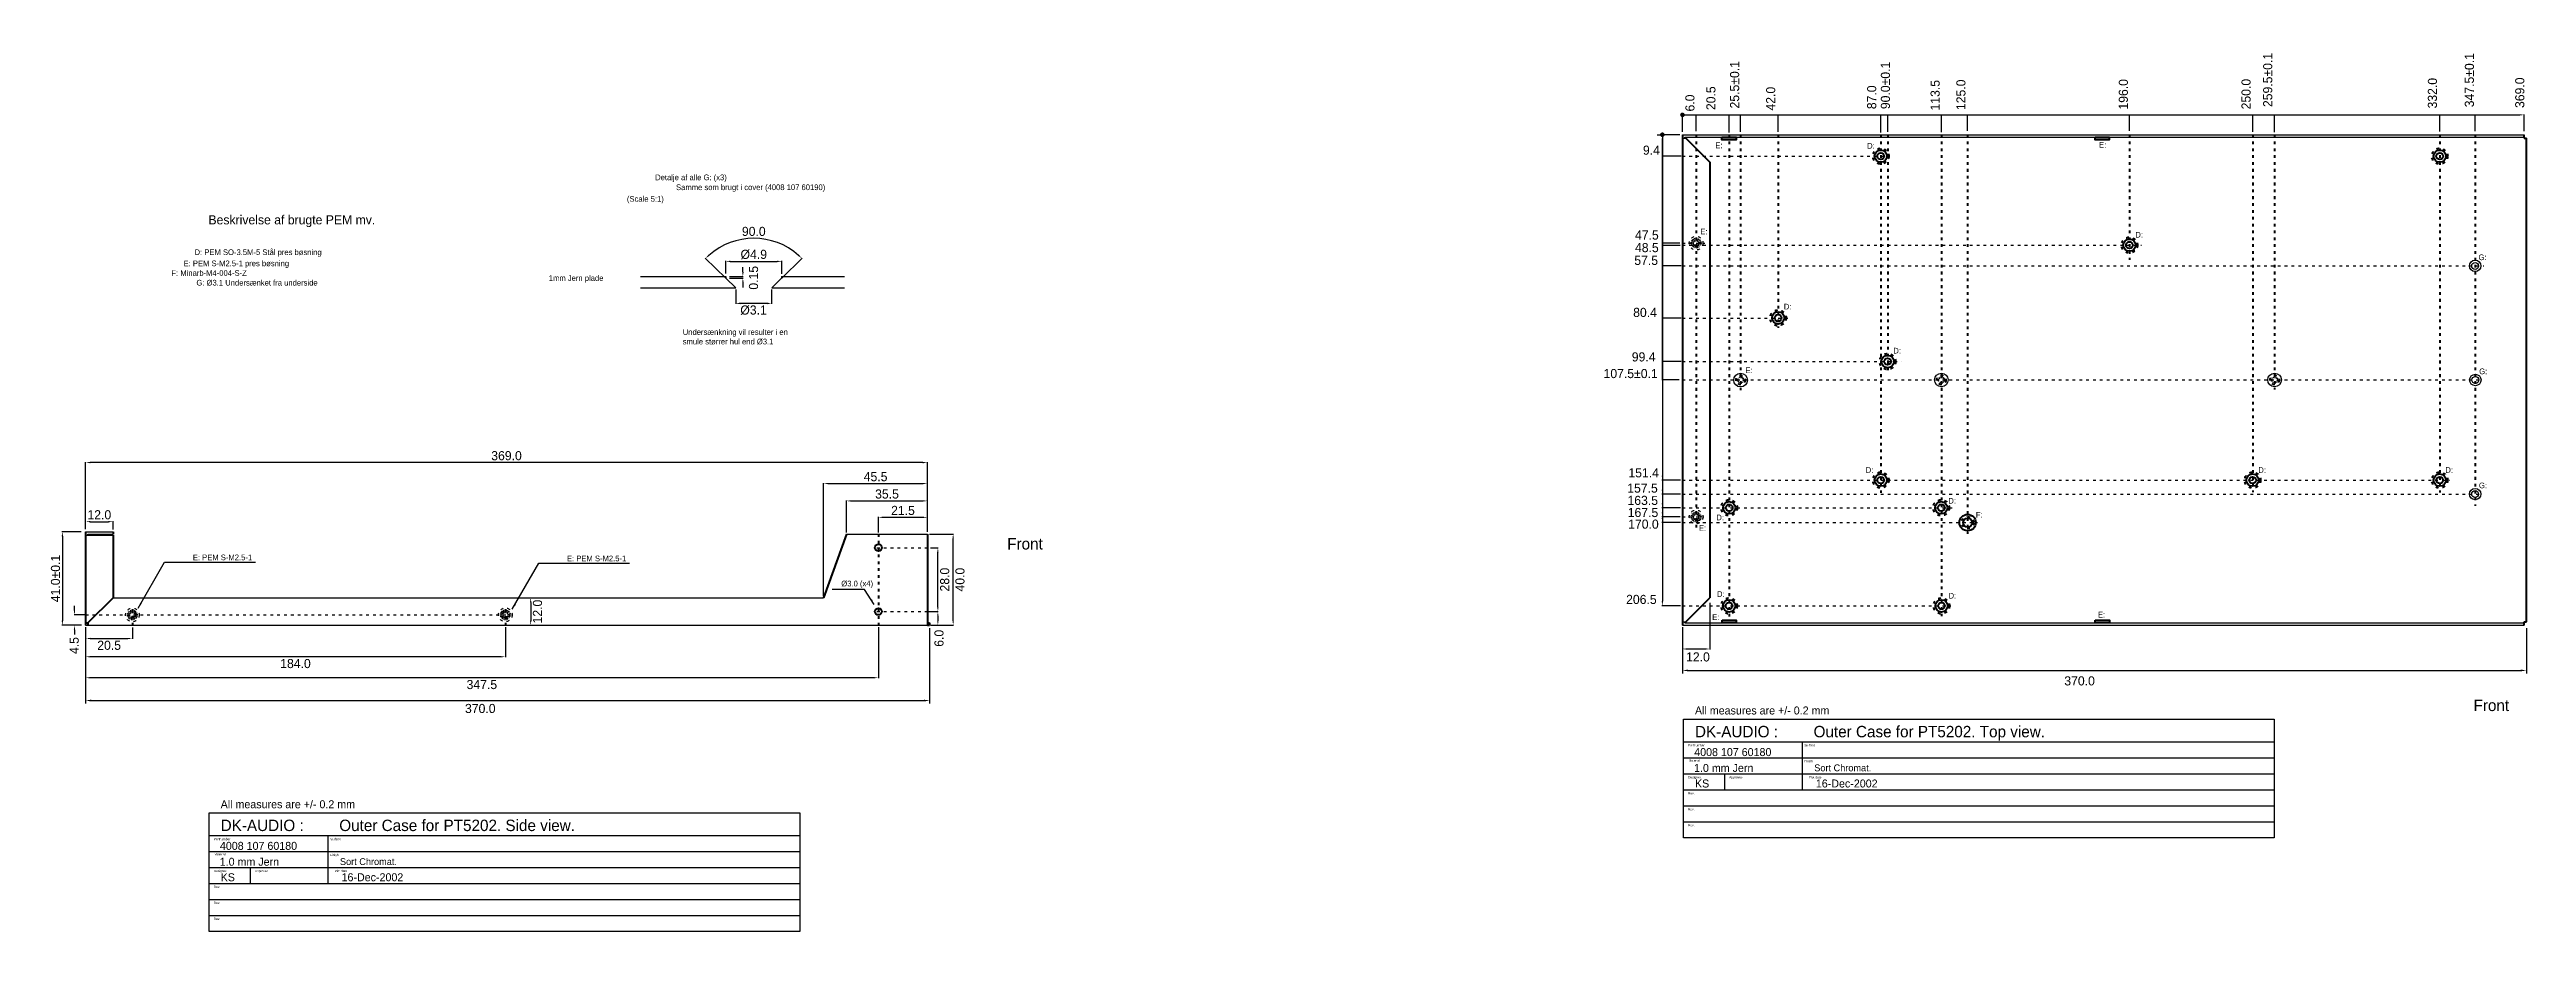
# Model space of a CAD drawing. Header units: millimetres. Extents: x 52 to 1784, y 364 to 751.
# Drawn here: x 52 to 1138, y 364 to 751 of the extents above; entities that cross this region are included whole.
import ezdxf

# ---------------------------------------------------------------- set-up
doc = ezdxf.new("R2010")
doc.units = ezdxf.units.MM
doc.linetypes.add('ACAD_ISO03W100', pattern=[30, 12, -18])
doc.linetypes.add('HIDDEN', pattern=[0.375, 0.25, -0.125])
for name, color, linetype in [('Forplade', 4, 'Continuous'), ('Kabinet dim', 2, 'Continuous'), ('kabinet_dim', 7, 'Continuous'), ('kabinet_head', 2, 'Continuous'), ('PEM ring', 4, 'HIDDEN')]:
    doc.layers.add(name, color=color, linetype=linetype)
doc.layers.add('kabinet', color=4, linetype='Continuous', lineweight=40)
doc.dimstyles.new('DK-audio', dxfattribs={"dimtxt": 4, "dimasz": 2, "dimexe": 0.18, "dimexo": 0.0625, "dimgap": 1, "dimtad": 2, "dimdec": 1, "dimzin": 0, "dimdsep": 46, "dimtxsty": 'Standard', "dimcen": 5, "dimadec": 1, "dimazin": 0, "dimtfac": 1, "dimtdec": 1, "dimtofl": 0, "dimtmove": 2, "dimatfit": 3, "dimfxl": 0, "dimtolj": 1, "dimtzin": 0, "dimarcsym": 0})
doc.dimstyles.new('ISO-25', dxfattribs={"dimtxt": 2.5, "dimasz": 2.5, "dimexe": 1.25, "dimexo": 0.625, "dimtad": 1, "dimtxsty": 'Standard', "dimcen": 2.5, "dimadec": 0, "dimazin": 0, "dimtfac": 1, "dimtmove": 0, "dimatfit": 3, "dimfxl": 0, "dimarcsym": 0})
doc.dimstyles.new('KDS', dxfattribs={"dimtxt": 4, "dimasz": 2, "dimexe": 0.18, "dimexo": 0.0625, "dimgap": 1, "dimtad": 2, "dimjust": 2, "dimdec": 1, "dimzin": 0, "dimdsep": 46, "dimtxsty": 'Standard', "dimblk1": 'NONE', "dimsah": 1, "dimcen": 5, "dimadec": 1, "dimazin": 0, "dimtfac": 1, "dimtdec": 1, "dimtofl": 0, "dimtmove": 2, "dimatfit": 3, "dimfxl": 0, "dimtolj": 1, "dimtzin": 0, "dimarcsym": 0})

msp = doc.modelspace()

# ---------------------------------------------------------------- texts
at = {"layer": 'Kabinet dim', "ltscale": 0.1, "insert": (194.56667, 672.7), "char_height": 4, "attachment_point": 9}
msp.add_mtext('Beskrivelse af brugte PEM mv.', dxfattribs=at)
at = {"layer": 'Kabinet dim', "char_height": 2.5, "attachment_point": 9}
for s, insert in [('D: PEM SO-3.5M-5 Stål pres bøsning', (171.08333, 659.7)), ('F: Minarb-M4-004-S-Z', (138.25, 651.3)), ('E: PEM S-M2.5-1 pres bøsning', (156.78333, 654.8)), ('G: Ø3.1 Undersænket fra underside', (169.3, 647))]:
    msp.add_mtext(s, dxfattribs=dict(at, insert=insert))
at = {"layer": 'kabinet_dim'}
for p in [(471.6, 531.4), (1114.4, 460.6)]:
    msp.add_text('Front', height=5, dxfattribs=at).set_placement(p)
at = {"layer": 'kabinet_dim', "char_height": 2.5}
for s, insert, attachment_point in [('E:', (785.2, 707.3), 9), ('D:', (851.9, 707.1), 9), ('E:', (953.4, 707.5), 9), ('Detalje af alle G: (x3)', (348.66667, 692.5), 9), ('(Scale 5:1)', (321.05, 683.06667), 9), ('Samme som brugt i cover (4008 107 60190)', (391.83333, 688.16667), 9), ('E:', (778.6, 669.5), 9), ('D:', (969.5, 668.1), 9), ('1mm Jern plade', (294.58333, 648.36667), 9), ('G:', (1120.1, 658.2), 9), ('D:', (815.4, 636.6), 9), ('Undersænkning vil resulter i en \\Psmule størrer hul end Ø3.1', (329.35, 627.96667), 1), ('D:', (863.4, 617.3), 9), ('E:', (798.4, 608.7), 9), ('G:', (1120.4, 608.2), 9), ('D:', (851.3, 565), 9), ('D:', (1023.4, 565), 9), ('D:', (1105.4, 565), 9), ('D:', (887.5, 551.5), 9), ('G:', (1120.3, 558.2), 9), ('D:', (785.8, 544.2), 9), ('F:', (899.2, 545.4), 9), ('E:', (778, 539.6), 9), ('E: PEM S-M2.5-1', (140.6, 526.6605), 9), ('E: PEM S-M2.5-1', (304.6, 526.2), 9), ('Ø3.0 (x4)', (412.8, 516.1), 6), ('D:', (786.1, 510.6), 9), ('D:', (887.6, 509.9), 9), ('E:', (783.8, 500.5), 9), ('E:', (952.9, 501.6), 9)]:
    msp.add_mtext(s, dxfattribs=dict(at, insert=insert, attachment_point=attachment_point))
at = {"layer": 'kabinet_head', "color": 2}
for s, p in [('All measures are +/- 0.2 mm', (773.09168, 459.1)), ('4008 107 60180', (772.76203, 440.86441)), ('1.0 mm Jern', (772.69168, 433.9)), ('KS', (773.09168, 427.1)), ('16-Dec-2002', (826.09168, 427.1)), ('All measures are +/- 0.2 mm', (126.79168, 418)), ('4008 107 60180', (126.46203, 399.76441)), ('1.0 mm Jern', (126.39168, 392.8)), ('KS', (126.79168, 386)), ('16-Dec-2002', (179.79168, 386))]:
    msp.add_text(s, height=3.5, dxfattribs=at).set_placement(p)
at = {"layer": 'kabinet_head', "color": 7}
for s, p in [('Partnumber', (770.09168, 445.1)), ('Surface', (821.09168, 445.1)), ('Material', (770.29168, 438.4)), ('Finish', (821.09168, 438.1)), ('Designer.', (770.09168, 431.1)), ('Rev.', (770.09168, 424.1)), ('Approved', (788.09168, 431.1)), ('Plot date', (823.09168, 431.1)), ('Rev.', (770.09168, 417.1)), ('Partnumber', (123.79168, 404)), ('Surface', (174.79168, 404)), ('Rev.', (770.09168, 410.1)), ('Designer.', (123.79168, 390)), ('Material', (123.99168, 397.3)), ('Approved', (141.79168, 390)), ('Finish', (174.79168, 397)), ('Plot date', (176.79168, 390)), ('Rev.', (123.79168, 383)), ('Rev.', (123.79168, 376)), ('Rev.', (123.79168, 369))]:
    msp.add_text(s, height=1, dxfattribs=at).set_placement(p)
at = {"layer": 'kabinet_head'}
for s, height, p in [('DK-AUDIO :', 5, (773.09168, 449.1)), ('Outer Case for PT5202. Top view.', 5, (825.09168, 449.1)), ('Sort Chromat.', 3, (825.39168, 434.2)), ('DK-AUDIO :', 5, (126.79168, 408)), ('Outer Case for PT5202. Side view.', 5, (178.79168, 408)), ('Sort Chromat.', 3, (179.09168, 393.1))]:
    msp.add_text(s, height=height, dxfattribs=at).set_placement(p)

# ---------------------------------------------------------------- blocks, each defined once
blk = doc.blocks.new('*D68')
at = {"layer": 'DEFPOINTS', "color": 0, "ltscale": 0.1}
for p in [(67.6, 498), (437.6, 497.5), (437.6, 465.2)]:
    blk.add_point(p, dxfattribs=at)
at = {"layer": 'kabinet_dim', "color": 0, "lineweight": -2, "ltscale": 0.1}
for p, q in [((67.6, 497.4), (67.6, 463.9)), ((437.6, 496.9), (437.6, 463.9)), ((70.1, 465.2), (435.1, 465.2))]:
    blk.add_line(p, q, dxfattribs=at)
at = {"layer": 'kabinet_dim', "color": 0, "ltscale": 0.1}
for points in [[(70.1, 465.6), (70.1, 464.8), (67.6, 465.2)], [(435.1, 465.6), (435.1, 464.8), (437.6, 465.2)]]:
    blk.add_solid(points, dxfattribs=at)
at = {"layer": 'kabinet_dim', "color": 0, "ltscale": 0.1, "insert": (240.6, 461.7), "char_height": 4, "attachment_point": 5}
blk.add_mtext('370.0', dxfattribs=at)
blk = doc.blocks.new('*D69')
at = {"layer": 'DEFPOINTS', "color": 0, "linetype": 'Continuous', "ltscale": 0.1}
for p in [(65.8, 539.2), (57.4, 498.2), (65.9, 498.2)]:
    blk.add_point(p, dxfattribs=at)
at = {"layer": 'kabinet_dim', "color": 0, "linetype": 'Continuous', "lineweight": -2, "ltscale": 0.1}
for p, q in [((65.7, 539.2), (57.2, 539.2)), ((57.4, 537.2), (57.4, 500.2)), ((65.8, 498.2), (57.2, 498.2))]:
    blk.add_line(p, q, dxfattribs=at)
at = {"layer": 'kabinet_dim', "color": 0, "linetype": 'Continuous', "ltscale": 0.1}
for points in [[(57.1, 537.2), (57.7, 537.2), (57.4, 539.2)], [(57.1, 500.2), (57.7, 500.2), (57.4, 498.2)]]:
    blk.add_solid(points, dxfattribs=at)
at = {"layer": 'kabinet_dim', "color": 0, "linetype": 'Continuous', "ltscale": 0.1, "insert": (54.4, 518.7), "char_height": 4, "attachment_point": 5, "rotation": 90}
blk.add_mtext('\\A1;41.0±0.1', dxfattribs=at)
blk = doc.blocks.new('*D71')
at = {"layer": 'DEFPOINTS', "color": 0, "linetype": 'Continuous', "ltscale": 0.1}
for p in [(67.6, 496), (88.1, 497.3), (88.1, 492.4)]:
    blk.add_point(p, dxfattribs=at)
at = {"layer": 'kabinet_dim', "color": 0, "linetype": 'Continuous', "lineweight": -2, "ltscale": 0.1}
for p, q in [((67.6, 495.9), (67.6, 492.2)), ((69.6, 492.4), (86.1, 492.4)), ((88.1, 497.2), (88.1, 492.2))]:
    blk.add_line(p, q, dxfattribs=at)
at = {"layer": 'kabinet_dim', "color": 0, "linetype": 'Continuous', "ltscale": 0.1}
for points in [[(69.6, 492.7), (69.6, 492.1), (67.6, 492.4)], [(86.1, 492.7), (86.1, 492.1), (88.1, 492.4)]]:
    blk.add_solid(points, dxfattribs=at)
at = {"layer": 'kabinet_dim', "color": 0, "linetype": 'Continuous', "ltscale": 0.1, "insert": (77.9, 489.4), "char_height": 4, "attachment_point": 5}
blk.add_mtext('\\A1;20.5', dxfattribs=at)
blk = doc.blocks.new('*D75')
at = {"layer": 'DEFPOINTS', "color": 0, "linetype": 'Continuous', "ltscale": 0.1}
for p in [(67.6, 493.7), (251.6, 497.5), (67.6, 484.4)]:
    blk.add_point(p, dxfattribs=at)
at = {"layer": 'kabinet_dim', "color": 0, "linetype": 'Continuous', "lineweight": -2, "ltscale": 0.1}
for p, q in [((67.6, 493.6), (67.6, 484.2)), ((251.6, 497.4), (251.6, 484.2)), ((249.6, 484.4), (69.6, 484.4))]:
    blk.add_line(p, q, dxfattribs=at)
at = {"layer": 'kabinet_dim', "color": 0, "linetype": 'Continuous', "ltscale": 0.1}
for points in [[(69.6, 484.7), (69.6, 484.1), (67.6, 484.4)], [(249.6, 484.7), (249.6, 484.1), (251.6, 484.4)]]:
    blk.add_solid(points, dxfattribs=at)
at = {"layer": 'kabinet_dim', "color": 0, "linetype": 'Continuous', "ltscale": 0.1, "insert": (159.6, 481.4), "char_height": 4, "attachment_point": 5}
blk.add_mtext('\\A1;184.0', dxfattribs=at)
blk = doc.blocks.new('*D76')
at = {"layer": 'DEFPOINTS', "color": 0, "linetype": 'Continuous', "ltscale": 0.1}
for p in [(437.1, 504.2), (437.9, 498.2), (441.2, 498.2)]:
    blk.add_point(p, dxfattribs=at)
at = {"layer": 'kabinet_dim', "color": 0, "linetype": 'Continuous', "lineweight": -2, "ltscale": 0.1}
for p, q in [((437.2, 504.2), (441.4, 504.2)), ((441.2, 502.2), (441.2, 500.2)), ((438, 498.2), (441.4, 498.2))]:
    blk.add_line(p, q, dxfattribs=at)
at = {"layer": 'kabinet_dim', "color": 0, "linetype": 'Continuous', "ltscale": 0.1}
for points in [[(440.9, 502.2), (441.5, 502.2), (441.2, 504.2)], [(440.9, 500.2), (441.5, 500.2), (441.2, 498.2)]]:
    blk.add_solid(points, dxfattribs=at)
at = {"layer": 'kabinet_dim', "color": 0, "linetype": 'Continuous', "ltscale": 0.1, "insert": (441.7, 492.5), "char_height": 4, "attachment_point": 5, "rotation": 90}
blk.add_mtext('\\A1;6.0', dxfattribs=at)
blk = doc.blocks.new('*D77')
at = {"layer": 'DEFPOINTS', "color": 0, "linetype": 'Continuous', "ltscale": 0.1}
for p in [(67.6, 496.2), (415.1, 497.5), (67.6, 475.2)]:
    blk.add_point(p, dxfattribs=at)
at = {"layer": 'kabinet_dim', "color": 0, "linetype": 'Continuous', "lineweight": -2, "ltscale": 0.1}
for p, q in [((67.6, 496.1), (67.6, 475)), ((415.1, 497.4), (415.1, 475)), ((413.1, 475.2), (69.6, 475.2))]:
    blk.add_line(p, q, dxfattribs=at)
at = {"layer": 'kabinet_dim', "color": 0, "linetype": 'Continuous', "ltscale": 0.1}
for points in [[(69.6, 475.5), (69.6, 474.9), (67.6, 475.2)], [(413.1, 475.5), (413.1, 474.9), (415.1, 475.2)]]:
    blk.add_solid(points, dxfattribs=at)
at = {"layer": 'kabinet_dim', "color": 0, "linetype": 'Continuous', "ltscale": 0.1, "insert": (241.3, 472.2), "char_height": 4, "attachment_point": 5}
blk.add_mtext('\\A1;347.5', dxfattribs=at)
blk = doc.blocks.new('*D78')
at = {"layer": 'DEFPOINTS', "color": 0, "linetype": 'Continuous', "ltscale": 0.1}
for p in [(62.7, 502.7), (67.4, 502.7), (65.6, 498.2)]:
    blk.add_point(p, dxfattribs=at)
at = {"layer": 'kabinet_dim', "color": 0, "linetype": 'Continuous', "lineweight": -2, "ltscale": 0.1}
for p, q in [((67.3, 502.7), (62.5, 502.7)), ((62.7, 504.7), (62.7, 506.7)), ((65.5, 498.2), (62.5, 498.2)), ((62.7, 496.2), (62.7, 494.2))]:
    blk.add_line(p, q, dxfattribs=at)
at = {"layer": 'kabinet_dim', "color": 0, "linetype": 'Continuous', "ltscale": 0.1}
for points in [[(62.4, 504.7), (63, 504.7), (62.7, 502.7)], [(62.4, 496.2), (63, 496.2), (62.7, 498.2)]]:
    blk.add_solid(points, dxfattribs=at)
at = {"layer": 'kabinet_dim', "color": 0, "linetype": 'Continuous', "ltscale": 0.1, "insert": (62.6, 489.3), "char_height": 4, "attachment_point": 5, "rotation": 90}
blk.add_mtext('\\A1;4.5', dxfattribs=at)
blk = doc.blocks.new('*D79')
at = {"layer": 'DEFPOINTS', "color": 0, "linetype": 'Continuous', "ltscale": 0.1}
for p in [(437.4, 538.2), (447.9, 538.2), (439.7, 498.2)]:
    blk.add_point(p, dxfattribs=at)
at = {"layer": 'kabinet_dim', "color": 0, "linetype": 'Continuous', "lineweight": -2, "ltscale": 0.1}
for p, q in [((437.5, 538.2), (448.1, 538.2)), ((447.9, 500.2), (447.9, 536.2)), ((439.8, 498.2), (448.1, 498.2))]:
    blk.add_line(p, q, dxfattribs=at)
at = {"layer": 'kabinet_dim', "color": 0, "linetype": 'Continuous', "ltscale": 0.1}
for points in [[(447.6, 536.2), (448.2, 536.2), (447.9, 538.2)], [(447.6, 500.2), (448.2, 500.2), (447.9, 498.2)]]:
    blk.add_solid(points, dxfattribs=at)
at = {"layer": 'kabinet_dim', "color": 0, "linetype": 'Continuous', "ltscale": 0.1, "insert": (450.9, 518.2), "char_height": 4, "attachment_point": 5, "rotation": 90}
blk.add_mtext('\\A1;40.0', dxfattribs=at)
blk = doc.blocks.new('*D80')
at = {"layer": 'DEFPOINTS', "color": 0, "linetype": 'Continuous', "ltscale": 0.1}
for p in [(415.1, 545.5), (415.1, 538.8), (436.6, 539)]:
    blk.add_point(p, dxfattribs=at)
at = {"layer": 'kabinet_dim', "color": 0, "linetype": 'Continuous', "lineweight": -2, "ltscale": 0.1}
for p, q in [((415.1, 538.9), (415.1, 545.7)), ((434.6, 545.5), (417.1, 545.5)), ((436.6, 539.1), (436.6, 545.7))]:
    blk.add_line(p, q, dxfattribs=at)
at = {"layer": 'kabinet_dim', "color": 0, "linetype": 'Continuous', "ltscale": 0.1}
for points in [[(417.1, 545.8), (417.1, 545.2), (415.1, 545.5)], [(434.6, 545.8), (434.6, 545.2), (436.6, 545.5)]]:
    blk.add_solid(points, dxfattribs=at)
at = {"layer": 'kabinet_dim', "color": 0, "linetype": 'Continuous', "ltscale": 0.1, "insert": (425.9, 548.5), "char_height": 4, "attachment_point": 5}
blk.add_mtext('\\A1;21.5', dxfattribs=at)
blk = doc.blocks.new('*D81')
at = {"layer": 'DEFPOINTS', "color": 0, "linetype": 'Continuous', "ltscale": 0.1}
for p in [(436.6, 552.7), (401.1, 538.8), (436.6, 541.7)]:
    blk.add_point(p, dxfattribs=at)
at = {"layer": 'kabinet_dim', "color": 0, "linetype": 'Continuous', "lineweight": -2, "ltscale": 0.1}
for p, q in [((401.1, 538.9), (401.1, 552.9)), ((403.1, 552.7), (434.6, 552.7)), ((436.6, 541.8), (436.6, 552.9))]:
    blk.add_line(p, q, dxfattribs=at)
at = {"layer": 'kabinet_dim', "color": 0, "linetype": 'Continuous', "ltscale": 0.1}
for points in [[(403.1, 553), (403.1, 552.4), (401.1, 552.7)], [(434.6, 553), (434.6, 552.4), (436.6, 552.7)]]:
    blk.add_solid(points, dxfattribs=at)
at = {"layer": 'kabinet_dim', "color": 0, "linetype": 'Continuous', "ltscale": 0.1, "insert": (418.9, 555.7), "char_height": 4, "attachment_point": 5}
blk.add_mtext('\\A1;35.5', dxfattribs=at)
blk = doc.blocks.new('*D82')
at = {"layer": 'DEFPOINTS', "color": 0, "linetype": 'Continuous', "ltscale": 0.1}
for p in [(436.6, 560.3), (436.6, 541.2), (391.1, 510.9)]:
    blk.add_point(p, dxfattribs=at)
at = {"layer": 'kabinet_dim', "color": 0, "linetype": 'Continuous', "lineweight": -2, "ltscale": 0.1}
for p, q in [((391.1, 511), (391.1, 560.5)), ((393.1, 560.3), (434.6, 560.3)), ((436.6, 541.3), (436.6, 560.5))]:
    blk.add_line(p, q, dxfattribs=at)
at = {"layer": 'kabinet_dim', "color": 0, "linetype": 'Continuous', "ltscale": 0.1}
for points in [[(393.1, 560.6), (393.1, 560), (391.1, 560.3)], [(434.6, 560.6), (434.6, 560), (436.6, 560.3)]]:
    blk.add_solid(points, dxfattribs=at)
at = {"layer": 'kabinet_dim', "color": 0, "linetype": 'Continuous', "ltscale": 0.1, "insert": (413.9, 563.3), "char_height": 4, "attachment_point": 5}
blk.add_mtext('\\A1;45.5', dxfattribs=at)
blk = doc.blocks.new('*D85')
at = {"layer": 'DEFPOINTS', "color": 0, "linetype": 'Continuous', "ltscale": 0.1}
for p in [(437.8, 532.2), (441.2, 532.2), (438, 504.2)]:
    blk.add_point(p, dxfattribs=at)
at = {"layer": 'kabinet_dim', "color": 0, "linetype": 'Continuous', "lineweight": -2, "ltscale": 0.1}
for p, q in [((437.9, 532.2), (441.4, 532.2)), ((441.2, 506.2), (441.2, 530.2)), ((438.1, 504.2), (441.4, 504.2))]:
    blk.add_line(p, q, dxfattribs=at)
at = {"layer": 'kabinet_dim', "color": 0, "linetype": 'Continuous', "ltscale": 0.1}
for points in [[(440.9, 530.2), (441.5, 530.2), (441.2, 532.2)], [(440.9, 506.2), (441.5, 506.2), (441.2, 504.2)]]:
    blk.add_solid(points, dxfattribs=at)
at = {"layer": 'kabinet_dim', "color": 0, "linetype": 'Continuous', "ltscale": 0.1, "insert": (444.2, 518.2), "char_height": 4, "attachment_point": 5, "rotation": 90}
blk.add_mtext('\\A1;28.0', dxfattribs=at)
blk = doc.blocks.new('*D86')
at = {"layer": 'DEFPOINTS', "color": 0, "linetype": 'Continuous', "ltscale": 0.1}
for p in [(67.6, 569.5), (67.6, 540.2), (436.6, 540.6)]:
    blk.add_point(p, dxfattribs=at)
at = {"layer": 'kabinet_dim', "color": 0, "linetype": 'Continuous', "lineweight": -2, "ltscale": 0.1}
for p, q in [((67.6, 540.3), (67.6, 569.7)), ((434.6, 569.5), (69.6, 569.5)), ((436.6, 540.7), (436.6, 569.7))]:
    blk.add_line(p, q, dxfattribs=at)
at = {"layer": 'kabinet_dim', "color": 0, "linetype": 'Continuous', "ltscale": 0.1}
for points in [[(69.6, 569.8), (69.6, 569.2), (67.6, 569.5)], [(434.6, 569.8), (434.6, 569.2), (436.6, 569.5)]]:
    blk.add_solid(points, dxfattribs=at)
at = {"layer": 'kabinet_dim', "color": 0, "linetype": 'Continuous', "ltscale": 0.1, "insert": (252.1, 572.5), "char_height": 4, "attachment_point": 5}
blk.add_mtext('\\A1;369.0', dxfattribs=at)
blk = doc.blocks.new('*D87')
at = {"layer": 'DEFPOINTS', "color": 0, "linetype": 'Continuous', "ltscale": 0.1}
for p in [(259.9, 510.2), (259.6, 498.2), (262.7, 498.2)]:
    blk.add_point(p, dxfattribs=at)
at = {"layer": 'kabinet_dim', "color": 0, "linetype": 'Continuous', "lineweight": -2, "ltscale": 0.1}
for p, q in [((260, 510.2), (262.9, 510.2)), ((262.7, 508.2), (262.7, 500.2)), ((259.7, 498.2), (262.9, 498.2))]:
    blk.add_line(p, q, dxfattribs=at)
at = {"layer": 'kabinet_dim', "color": 0, "linetype": 'Continuous', "ltscale": 0.1}
for points in [[(262.4, 508.2), (263, 508.2), (262.7, 510.2)], [(262.4, 500.2), (263, 500.2), (262.7, 498.2)]]:
    blk.add_solid(points, dxfattribs=at)
at = {"layer": 'kabinet_dim', "color": 0, "linetype": 'Continuous', "ltscale": 0.1, "insert": (265.7, 504.2), "char_height": 4, "attachment_point": 5, "rotation": 90}
blk.add_mtext('\\A1;12.0', dxfattribs=at)
blk = doc.blocks.new('*D89')
at = {"layer": 'DEFPOINTS', "color": 0, "linetype": 'Continuous', "ltscale": 0.1}
for p in [(79.6, 543.6), (67.6, 541.2), (79.6, 540.1)]:
    blk.add_point(p, dxfattribs=at)
at = {"layer": 'kabinet_dim', "color": 0, "linetype": 'Continuous', "lineweight": -2, "ltscale": 0.1}
for p, q in [((67.6, 541.3), (67.6, 543.8)), ((69.6, 543.6), (77.6, 543.6)), ((79.6, 540.2), (79.6, 543.8))]:
    blk.add_line(p, q, dxfattribs=at)
at = {"layer": 'kabinet_dim', "color": 0, "linetype": 'Continuous', "ltscale": 0.1}
for points in [[(69.6, 543.9), (69.6, 543.3), (67.6, 543.6)], [(77.6, 543.9), (77.6, 543.3), (79.6, 543.6)]]:
    blk.add_solid(points, dxfattribs=at)
at = {"layer": 'kabinet_dim', "color": 0, "linetype": 'Continuous', "ltscale": 0.1, "insert": (73.6, 546.6), "char_height": 4, "attachment_point": 5}
blk.add_mtext('\\A1;12.0', dxfattribs=at)
blk = doc.blocks.new('*D238')
at = {"layer": 'DEFPOINTS', "color": 0, "linetype": 'Continuous', "ltscale": 0.1}
for p in [(368.2, 666.8), (348.2, 650.3), (352.6, 646.1), (368.4, 646.1), (372.7, 650.3)]:
    blk.add_point(p, dxfattribs=at)
at = {"layer": 'kabinet_dim', "color": 0, "linetype": 'Continuous', "lineweight": -2, "ltscale": 0.1}
for p, q in [((348.2, 650.4), (339.2, 659.1)), ((372.8, 650.4), (381.7, 659.1))]:
    blk.add_line(p, q, dxfattribs=at)
blk.add_arc((360.5, 638.3), 29.5, 48.2196, 131.7804, dxfattribs=at)
at = {"layer": 'kabinet_dim', "color": 0, "linetype": 'Continuous', "ltscale": 0.1}
for points in [[(341, 660.1), (340.6, 660.6), (339.4, 659)], [(380.3, 660.6), (379.9, 660.1), (381.6, 659)]]:
    blk.add_solid(points, dxfattribs=at)
at = {"layer": 'kabinet_dim', "color": 0, "linetype": 'Continuous', "ltscale": 0.1, "insert": (360.5, 670.8), "char_height": 4, "attachment_point": 5}
blk.add_mtext('\\A1;90.0', dxfattribs=at)
blk = doc.blocks.new('*D239')
at = {"layer": 'DEFPOINTS', "color": 0, "linetype": 'Continuous', "ltscale": 0.1}
for p in [(349.7, 651.1), (349.7, 650.3), (355.7, 650.3)]:
    blk.add_point(p, dxfattribs=at)
at = {"layer": 'kabinet_dim', "color": 0, "linetype": 'Continuous', "lineweight": -2, "ltscale": 0.1}
for p, q in [((355.7, 653.1), (355.7, 655.1)), ((349.8, 651.1), (355.9, 651.1)), ((349.8, 650.3), (355.9, 650.3)), ((355.7, 648.3), (355.7, 646.3))]:
    blk.add_line(p, q, dxfattribs=at)
at = {"layer": 'kabinet_dim', "color": 0, "linetype": 'Continuous', "ltscale": 0.1}
for points in [[(355.4, 653.1), (356.1, 653.1), (355.7, 651.1)], [(355.4, 648.3), (356.1, 648.3), (355.7, 650.3)]]:
    blk.add_solid(points, dxfattribs=at)
at = {"layer": 'kabinet_dim', "color": 0, "linetype": 'Continuous', "ltscale": 0.1, "insert": (360.4, 650.5), "char_height": 4, "attachment_point": 5, "rotation": 90}
blk.add_mtext('\\A1;0.15', dxfattribs=at)
blk = doc.blocks.new('*D240')
at = {"layer": 'DEFPOINTS', "color": 0, "linetype": 'Continuous', "ltscale": 0.1}
for p in [(352.6, 645.4), (368.3, 645.3), (368.3, 639.3)]:
    blk.add_point(p, dxfattribs=at)
at = {"layer": 'kabinet_dim', "color": 0, "linetype": 'Continuous', "lineweight": -2, "ltscale": 0.1}
for p, q in [((352.6, 645.3), (352.6, 639.1)), ((368.3, 645.3), (368.3, 639.1)), ((354.6, 639.3), (366.3, 639.3))]:
    blk.add_line(p, q, dxfattribs=at)
at = {"layer": 'kabinet_dim', "color": 0, "linetype": 'Continuous', "ltscale": 0.1}
for points in [[(354.6, 639.6), (354.6, 638.9), (352.6, 639.3)], [(366.3, 639.6), (366.3, 638.9), (368.3, 639.3)]]:
    blk.add_solid(points, dxfattribs=at)
at = {"layer": 'kabinet_dim', "color": 0, "linetype": 'Continuous', "ltscale": 0.1, "insert": (360.4, 636.3), "char_height": 4, "attachment_point": 5}
blk.add_mtext('\\A1;Ø3.1', dxfattribs=at)
blk = doc.blocks.new('*D241')
at = {"layer": 'DEFPOINTS', "color": 0, "linetype": 'Continuous', "ltscale": 0.1}
for p in [(348.2, 652.4), (372.8, 657.7), (372.8, 652.2)]:
    blk.add_point(p, dxfattribs=at)
at = {"layer": 'kabinet_dim', "color": 0, "linetype": 'Continuous', "lineweight": -2, "ltscale": 0.1}
for p, q in [((348.2, 652.4), (348.2, 657.9)), ((350.2, 657.7), (370.8, 657.7)), ((372.8, 652.3), (372.8, 657.9))]:
    blk.add_line(p, q, dxfattribs=at)
at = {"layer": 'kabinet_dim', "color": 0, "linetype": 'Continuous', "ltscale": 0.1}
for points in [[(350.2, 658), (350.2, 657.4), (348.2, 657.7)], [(370.8, 658), (370.8, 657.4), (372.8, 657.7)]]:
    blk.add_solid(points, dxfattribs=at)
at = {"layer": 'kabinet_dim', "color": 0, "linetype": 'Continuous', "ltscale": 0.1, "insert": (360.5, 660.7), "char_height": 4, "attachment_point": 5}
blk.add_mtext('\\A1;Ø4.9', dxfattribs=at)
blk = doc.blocks.new('*D91')
at = {"layer": 'DEFPOINTS', "color": 0, "ltscale": 0.1}
for p in [(767.6, 498), (1137.6, 497.5), (1137.6, 478.4)]:
    blk.add_point(p, dxfattribs=at)
at = {"layer": 'kabinet_dim', "color": 0, "lineweight": -2, "ltscale": 0.1}
for p, q in [((767.6, 497.4), (767.6, 477.1)), ((1137.6, 496.9), (1137.6, 477.1)), ((770.1, 478.4), (1135.1, 478.4))]:
    blk.add_line(p, q, dxfattribs=at)
at = {"layer": 'kabinet_dim', "color": 0, "ltscale": 0.1}
for points in [[(770.1, 478.8), (770.1, 478), (767.6, 478.4)], [(1135.1, 478.8), (1135.1, 478), (1137.6, 478.4)]]:
    blk.add_solid(points, dxfattribs=at)
at = {"layer": 'kabinet_dim', "color": 0, "ltscale": 0.1, "insert": (941.7, 473.8), "char_height": 4, "attachment_point": 5}
blk.add_mtext('370.0', dxfattribs=at)
blk = doc.blocks.new('*D111')
at = {"layer": 'DEFPOINTS', "color": 0, "linetype": 'Continuous', "ltscale": 0.1}
for p in [(766.5, 713.2), (758.8, 665.7), (766.5, 665.7)]:
    blk.add_point(p, dxfattribs=at)
at = {"layer": 'kabinet_dim', "color": 0, "linetype": 'Continuous', "lineweight": -2, "ltscale": 0.1}
for p, q in [((766.4, 713.2), (758.6, 713.2)), ((758.8, 713.2), (758.8, 667.7)), ((766.4, 665.7), (758.6, 665.7))]:
    blk.add_line(p, q, dxfattribs=at)
at = {"layer": 'kabinet_dim', "color": 0, "linetype": 'Continuous', "ltscale": 0.1}
blk.add_solid([(758.5, 667.7), (759.1, 667.7), (758.8, 665.7)], dxfattribs=at)
at = {"layer": 'kabinet_dim', "color": 0, "linetype": 'Continuous', "ltscale": 0.1, "insert": (752, 669.2), "char_height": 4, "attachment_point": 5, "rotation": 359.99}
blk.add_mtext('\\A1;47.5', dxfattribs=at)
blk = doc.blocks.new('_None')
blk = doc.blocks.new('*D112')
at = {"layer": 'DEFPOINTS', "color": 0, "linetype": 'Continuous', "ltscale": 0.1}
for p in [(764.5, 713.2), (758.8, 545.7), (766.7, 545.7)]:
    blk.add_point(p, dxfattribs=at)
at = {"layer": 'kabinet_dim', "color": 0, "linetype": 'Continuous', "lineweight": -2, "ltscale": 0.1}
for p, q in [((764.4, 713.2), (758.6, 713.2)), ((758.8, 713.2), (758.8, 547.7)), ((766.6, 545.7), (758.6, 545.7))]:
    blk.add_line(p, q, dxfattribs=at)
at = {"layer": 'kabinet_dim', "color": 0, "linetype": 'Continuous', "ltscale": 0.1}
blk.add_solid([(758.5, 547.7), (759.1, 547.7), (758.8, 545.7)], dxfattribs=at)
at = {"layer": 'kabinet_dim', "color": 0, "linetype": 'Continuous', "ltscale": 0.1, "insert": (750.3, 547.6), "char_height": 4, "attachment_point": 5, "rotation": 359.99}
blk.add_mtext('\\A1;167.5', dxfattribs=at)
blk = doc.blocks.new('*D114')
at = {"layer": 'DEFPOINTS', "color": 0, "linetype": 'Continuous', "ltscale": 0.1}
for p in [(758.8, 713.2), (766.3, 713.2), (766.3, 605.7)]:
    blk.add_point(p, dxfattribs=at)
at = {"layer": 'kabinet_dim', "color": 0, "linetype": 'Continuous', "lineweight": -2, "ltscale": 0.1}
for p, q in [((766.2, 713.2), (758.6, 713.2)), ((758.8, 605.7), (758.8, 711.2)), ((766.2, 605.7), (758.6, 605.7))]:
    blk.add_line(p, q, dxfattribs=at)
at = {"layer": 'kabinet_dim', "color": 0, "linetype": 'Continuous', "ltscale": 0.1}
blk.add_solid([(758.5, 711.2), (759.1, 711.2), (758.8, 713.2)], dxfattribs=at)
at = {"layer": 'kabinet_dim', "color": 0, "linetype": 'Continuous', "ltscale": 0.1, "insert": (744.9, 608.5), "char_height": 4, "attachment_point": 5, "rotation": 359.99}
blk.add_mtext('\\A1;107.5±0.1', dxfattribs=at)
blk = doc.blocks.new('*D115')
at = {"layer": 'DEFPOINTS', "color": 0, "linetype": 'Continuous', "ltscale": 0.1}
for p in [(793.1, 721.9), (767.6, 714.3), (793.1, 714.3)]:
    blk.add_point(p, dxfattribs=at)
at = {"layer": 'kabinet_dim', "color": 0, "linetype": 'Continuous', "lineweight": -2, "ltscale": 0.1}
for p, q in [((767.6, 714.4), (767.6, 722.1)), ((767.6, 721.9), (791.1, 721.9)), ((793.1, 714.4), (793.1, 722.1))]:
    blk.add_line(p, q, dxfattribs=at)
at = {"layer": 'kabinet_dim', "color": 0, "linetype": 'Continuous', "ltscale": 0.1}
blk.add_solid([(791.1, 722.2), (791.1, 721.6), (793.1, 721.9)], dxfattribs=at)
at = {"layer": 'kabinet_dim', "color": 0, "linetype": 'Continuous', "ltscale": 0.1, "insert": (790.5, 735.1), "char_height": 4, "attachment_point": 5, "rotation": 90}
blk.add_mtext('\\A1;25.5±0.1', dxfattribs=at)
blk = doc.blocks.new('*D116')
at = {"layer": 'DEFPOINTS', "color": 0, "linetype": 'Continuous', "ltscale": 0.1}
for p in [(767.6, 716.7), (788.1, 721.9), (788.1, 714.1)]:
    blk.add_point(p, dxfattribs=at)
at = {"layer": 'kabinet_dim', "color": 0, "linetype": 'Continuous', "lineweight": -2, "ltscale": 0.1}
for p, q in [((767.6, 716.8), (767.6, 722.1)), ((767.6, 721.9), (786.1, 721.9)), ((788.1, 714.2), (788.1, 722.1))]:
    blk.add_line(p, q, dxfattribs=at)
at = {"layer": 'kabinet_dim', "color": 0, "linetype": 'Continuous', "ltscale": 0.1}
blk.add_solid([(786.1, 722.2), (786.1, 721.6), (788.1, 721.9)], dxfattribs=at)
at = {"layer": 'kabinet_dim', "color": 0, "linetype": 'Continuous', "ltscale": 0.1, "insert": (780.1, 729.2), "char_height": 4, "attachment_point": 5, "rotation": 90}
blk.add_mtext('\\A1;20.5', dxfattribs=at)
blk = doc.blocks.new('_Dot')
at = {"color": 0, "linetype": 'ByBlock', "lineweight": -2}
blk.add_line((-0.5, 0), (-1, 0), dxfattribs=at)
at = {"color": 0, "linetype": 'ByBlock', "const_width": 0.5}
blk.add_lwpolyline([(-0.25, 0, 1), (0.25, 0, 1)], format="xyb", close=True, dxfattribs=at)
blk = doc.blocks.new('*D147')
at = {"layer": 'DEFPOINTS', "color": 0, "linetype": 'Continuous', "ltscale": 0.1}
for p in [(773.6, 721.9), (767.6, 714.6), (773.6, 714.7)]:
    blk.add_point(p, dxfattribs=at)
at = {"layer": 'kabinet_dim', "color": 0, "linetype": 'Continuous', "lineweight": -2, "ltscale": 0.1}
for p, q in [((767.6, 714.7), (767.6, 722.1)), ((769.6, 721.9), (771.6, 721.9)), ((773.6, 714.8), (773.6, 722.1))]:
    blk.add_line(p, q, dxfattribs=at)
at = {"layer": 'kabinet_dim', "color": 0, "linetype": 'Continuous', "ltscale": 0.1}
blk.add_solid([(771.6, 722.2), (771.6, 721.6), (773.6, 721.9)], dxfattribs=at)
at = {"layer": 'kabinet_dim', "color": 0, "linetype": 'Continuous', "lineweight": -2, "ltscale": 0.1, "xscale": 2, "yscale": 2, "zscale": 2, "rotation": 180}
blk.add_blockref('_Dot', (767.6, 721.9), dxfattribs=at)
at = {"layer": 'kabinet_dim', "color": 0, "linetype": 'Continuous', "ltscale": 0.1, "insert": (770.9, 727.1), "char_height": 4, "attachment_point": 5, "rotation": 90}
blk.add_mtext('\\A1;6.0', dxfattribs=at)
blk = doc.blocks.new('*D150')
at = {"layer": 'DEFPOINTS', "color": 0, "linetype": 'Continuous', "ltscale": 0.1}
for p in [(767.6, 719.7), (809.6, 721.9), (809.6, 714.3)]:
    blk.add_point(p, dxfattribs=at)
at = {"layer": 'kabinet_dim', "color": 0, "linetype": 'Continuous', "lineweight": -2, "ltscale": 0.1}
for p, q in [((767.6, 719.8), (767.6, 722.1)), ((767.6, 721.9), (807.6, 721.9)), ((809.6, 714.4), (809.6, 722.1))]:
    blk.add_line(p, q, dxfattribs=at)
at = {"layer": 'kabinet_dim', "color": 0, "linetype": 'Continuous', "ltscale": 0.1}
blk.add_solid([(807.6, 722.2), (807.6, 721.6), (809.6, 721.9)], dxfattribs=at)
at = {"layer": 'kabinet_dim', "color": 0, "linetype": 'Continuous', "ltscale": 0.1, "insert": (806.3, 729), "char_height": 4, "attachment_point": 5, "rotation": 90}
blk.add_mtext('\\A1;42.0', dxfattribs=at)
blk = doc.blocks.new('*D151')
at = {"layer": 'DEFPOINTS', "color": 0, "linetype": 'Continuous', "ltscale": 0.1}
for p in [(767.6, 719.4), (854.6, 721.9), (854.6, 714.1)]:
    blk.add_point(p, dxfattribs=at)
at = {"layer": 'kabinet_dim', "color": 0, "linetype": 'Continuous', "lineweight": -2, "ltscale": 0.1}
for p, q in [((767.6, 719.5), (767.6, 722.1)), ((767.6, 721.9), (852.6, 721.9)), ((854.6, 714.2), (854.6, 722.1))]:
    blk.add_line(p, q, dxfattribs=at)
at = {"layer": 'kabinet_dim', "color": 0, "linetype": 'Continuous', "ltscale": 0.1}
blk.add_solid([(852.6, 722.2), (852.6, 721.6), (854.6, 721.9)], dxfattribs=at)
at = {"layer": 'kabinet_dim', "color": 0, "linetype": 'Continuous', "ltscale": 0.1, "insert": (850.6, 729.6), "char_height": 4, "attachment_point": 5, "rotation": 90}
blk.add_mtext('\\A1;87.0', dxfattribs=at)
blk = doc.blocks.new('*D152')
at = {"layer": 'DEFPOINTS', "color": 0, "linetype": 'Continuous', "ltscale": 0.1}
for p in [(857.6, 721.9), (767.6, 716.2), (857.6, 714.3)]:
    blk.add_point(p, dxfattribs=at)
at = {"layer": 'kabinet_dim', "color": 0, "linetype": 'Continuous', "lineweight": -2, "ltscale": 0.1}
for p, q in [((767.6, 716.3), (767.6, 722.1)), ((767.6, 721.9), (855.6, 721.9)), ((857.6, 714.4), (857.6, 722.1))]:
    blk.add_line(p, q, dxfattribs=at)
at = {"layer": 'kabinet_dim', "color": 0, "linetype": 'Continuous', "ltscale": 0.1}
blk.add_solid([(855.6, 722.2), (855.6, 721.6), (857.6, 721.9)], dxfattribs=at)
at = {"layer": 'kabinet_dim', "color": 0, "linetype": 'Continuous', "ltscale": 0.1, "insert": (856.6, 734.8), "char_height": 4, "attachment_point": 5, "rotation": 90}
blk.add_mtext('\\A1;90.0±0.1', dxfattribs=at)
blk = doc.blocks.new('*D153')
at = {"layer": 'DEFPOINTS', "color": 0, "linetype": 'Continuous', "ltscale": 0.1}
for p in [(767.6, 717), (881.1, 721.9), (881.1, 714.2)]:
    blk.add_point(p, dxfattribs=at)
at = {"layer": 'kabinet_dim', "color": 0, "linetype": 'Continuous', "lineweight": -2, "ltscale": 0.1}
for p, q in [((767.6, 717.1), (767.6, 722.1)), ((767.6, 721.9), (879.1, 721.9)), ((881.1, 714.3), (881.1, 722.1))]:
    blk.add_line(p, q, dxfattribs=at)
at = {"layer": 'kabinet_dim', "color": 0, "linetype": 'Continuous', "ltscale": 0.1}
blk.add_solid([(879.1, 722.2), (879.1, 721.6), (881.1, 721.9)], dxfattribs=at)
at = {"layer": 'kabinet_dim', "color": 0, "linetype": 'Continuous', "ltscale": 0.1, "insert": (878.4, 730.5), "char_height": 4, "attachment_point": 5, "rotation": 90}
blk.add_mtext('\\A1;113.5', dxfattribs=at)
blk = doc.blocks.new('*D156')
at = {"layer": 'DEFPOINTS', "color": 0, "linetype": 'Continuous', "ltscale": 0.1}
for p in [(767.6, 720.4), (963.6, 721.9), (963.6, 714.8)]:
    blk.add_point(p, dxfattribs=at)
at = {"layer": 'kabinet_dim', "color": 0, "linetype": 'Continuous', "lineweight": -2, "ltscale": 0.1}
for p, q in [((767.6, 720.5), (767.6, 722.1)), ((767.6, 721.9), (961.6, 721.9)), ((963.6, 714.9), (963.6, 722.1))]:
    blk.add_line(p, q, dxfattribs=at)
at = {"layer": 'kabinet_dim', "color": 0, "linetype": 'Continuous', "ltscale": 0.1}
blk.add_solid([(961.6, 722.2), (961.6, 721.6), (963.6, 721.9)], dxfattribs=at)
at = {"layer": 'kabinet_dim', "color": 0, "linetype": 'Continuous', "ltscale": 0.1, "insert": (960.9, 730.9), "char_height": 4, "attachment_point": 5, "rotation": 90}
blk.add_mtext('\\A1;196.0', dxfattribs=at)
blk = doc.blocks.new('*D157')
at = {"layer": 'DEFPOINTS', "color": 0, "linetype": 'Continuous', "ltscale": 0.1}
for p in [(767.6, 720.7), (1017.6, 721.9), (1017.6, 714.4)]:
    blk.add_point(p, dxfattribs=at)
at = {"layer": 'kabinet_dim', "color": 0, "linetype": 'Continuous', "lineweight": -2, "ltscale": 0.1}
for p, q in [((767.6, 720.8), (767.6, 722.1)), ((767.6, 721.9), (1015.6, 721.9)), ((1017.6, 714.5), (1017.6, 722.1))]:
    blk.add_line(p, q, dxfattribs=at)
at = {"layer": 'kabinet_dim', "color": 0, "linetype": 'Continuous', "ltscale": 0.1}
blk.add_solid([(1015.6, 722.2), (1015.6, 721.6), (1017.6, 721.9)], dxfattribs=at)
at = {"layer": 'kabinet_dim', "color": 0, "linetype": 'Continuous', "ltscale": 0.1, "insert": (1014.7, 731), "char_height": 4, "attachment_point": 5, "rotation": 90}
blk.add_mtext('\\A1;250.0', dxfattribs=at)
blk = doc.blocks.new('*D158')
at = {"layer": 'DEFPOINTS', "color": 0, "linetype": 'Continuous', "ltscale": 0.1}
for p in [(767.6, 720.5), (1027.1, 721.9), (1027.1, 714.2)]:
    blk.add_point(p, dxfattribs=at)
at = {"layer": 'kabinet_dim', "color": 0, "linetype": 'Continuous', "lineweight": -2, "ltscale": 0.1}
for p, q in [((767.6, 720.6), (767.6, 722.1)), ((767.6, 721.9), (1025.1, 721.9)), ((1027.1, 714.3), (1027.1, 722.1))]:
    blk.add_line(p, q, dxfattribs=at)
at = {"layer": 'kabinet_dim', "color": 0, "linetype": 'Continuous', "ltscale": 0.1}
blk.add_solid([(1025.1, 722.2), (1025.1, 721.6), (1027.1, 721.9)], dxfattribs=at)
at = {"layer": 'kabinet_dim', "color": 0, "linetype": 'Continuous', "ltscale": 0.1, "insert": (1024.2, 737.2), "char_height": 4, "attachment_point": 5, "rotation": 90}
blk.add_mtext('\\A1;259.5±0.1', dxfattribs=at)
blk = doc.blocks.new('*D159')
at = {"layer": 'DEFPOINTS', "color": 0, "linetype": 'Continuous', "ltscale": 0.1}
for p in [(767.6, 718.6), (1099.6, 721.9), (1099.6, 714.5)]:
    blk.add_point(p, dxfattribs=at)
at = {"layer": 'kabinet_dim', "color": 0, "linetype": 'Continuous', "lineweight": -2, "ltscale": 0.1}
for p, q in [((767.6, 718.7), (767.6, 722.1)), ((767.6, 721.9), (1097.6, 721.9)), ((1099.6, 714.6), (1099.6, 722.1))]:
    blk.add_line(p, q, dxfattribs=at)
at = {"layer": 'kabinet_dim', "color": 0, "linetype": 'Continuous', "ltscale": 0.1}
blk.add_solid([(1097.6, 722.2), (1097.6, 721.6), (1099.6, 721.9)], dxfattribs=at)
at = {"layer": 'kabinet_dim', "color": 0, "linetype": 'Continuous', "ltscale": 0.1, "insert": (1096.4, 731.4), "char_height": 4, "attachment_point": 5, "rotation": 90}
blk.add_mtext('\\A1;332.0', dxfattribs=at)
blk = doc.blocks.new('*D160')
at = {"layer": 'DEFPOINTS', "color": 0, "linetype": 'Continuous', "ltscale": 0.1}
for p in [(767.6, 717.2), (1115.1, 721.9), (1115.1, 714.6)]:
    blk.add_point(p, dxfattribs=at)
at = {"layer": 'kabinet_dim', "color": 0, "linetype": 'Continuous', "lineweight": -2, "ltscale": 0.1}
for p, q in [((767.6, 717.3), (767.6, 722.1)), ((767.6, 721.9), (1113.1, 721.9)), ((1115.1, 714.7), (1115.1, 722.1))]:
    blk.add_line(p, q, dxfattribs=at)
at = {"layer": 'kabinet_dim', "color": 0, "linetype": 'Continuous', "ltscale": 0.1}
blk.add_solid([(1113.1, 722.2), (1113.1, 721.6), (1115.1, 721.9)], dxfattribs=at)
at = {"layer": 'kabinet_dim', "color": 0, "linetype": 'Continuous', "ltscale": 0.1, "insert": (1112.6, 737.1), "char_height": 4, "attachment_point": 5, "rotation": 90}
blk.add_mtext('\\A1;347.5±0.1', dxfattribs=at)
blk = doc.blocks.new('*D161')
at = {"layer": 'DEFPOINTS', "color": 0, "linetype": 'Continuous', "ltscale": 0.1}
for p in [(767.6, 719.4), (1136.6, 721.9), (1136.6, 714.6)]:
    blk.add_point(p, dxfattribs=at)
at = {"layer": 'kabinet_dim', "color": 0, "linetype": 'Continuous', "lineweight": -2, "ltscale": 0.1}
for p, q in [((767.6, 719.5), (767.6, 722.1)), ((767.6, 721.9), (1134.6, 721.9)), ((1136.6, 714.7), (1136.6, 722.1))]:
    blk.add_line(p, q, dxfattribs=at)
at = {"layer": 'kabinet_dim', "color": 0, "linetype": 'Continuous', "ltscale": 0.1}
blk.add_solid([(1134.6, 722.2), (1134.6, 721.6), (1136.6, 721.9)], dxfattribs=at)
at = {"layer": 'kabinet_dim', "color": 0, "linetype": 'Continuous', "ltscale": 0.1, "insert": (1134.7, 731.6), "char_height": 4, "attachment_point": 5, "rotation": 90}
blk.add_mtext('\\A1;369.0', dxfattribs=at)
blk = doc.blocks.new('*D162')
at = {"layer": 'DEFPOINTS', "color": 0, "linetype": 'Continuous', "ltscale": 0.1}
for p in [(779.6, 508.1), (767.6, 494.6), (779.6, 487.8)]:
    blk.add_point(p, dxfattribs=at)
at = {"layer": 'kabinet_dim', "color": 0, "linetype": 'Continuous', "lineweight": -2, "ltscale": 0.1}
for p, q in [((779.6, 508), (779.6, 487.6)), ((767.6, 494.5), (767.6, 487.6)), ((769.6, 487.8), (777.6, 487.8))]:
    blk.add_line(p, q, dxfattribs=at)
at = {"layer": 'kabinet_dim', "color": 0, "linetype": 'Continuous', "ltscale": 0.1}
for points in [[(769.6, 488.1), (769.6, 487.5), (767.6, 487.8)], [(777.6, 488.1), (777.6, 487.5), (779.6, 487.8)]]:
    blk.add_solid(points, dxfattribs=at)
at = {"layer": 'kabinet_dim', "color": 0, "linetype": 'Continuous', "ltscale": 0.1, "insert": (774.4, 484.3), "char_height": 4, "attachment_point": 5}
blk.add_mtext('\\A1;12.0', dxfattribs=at)
blk = doc.blocks.new('*D163')
at = {"layer": 'DEFPOINTS', "color": 0, "linetype": 'Continuous', "ltscale": 0.1}
for p in [(762.9, 713.2), (758.8, 703.8), (767.1, 703.8)]:
    blk.add_point(p, dxfattribs=at)
at = {"layer": 'kabinet_dim', "color": 0, "linetype": 'Continuous', "lineweight": -2, "ltscale": 0.1}
for p, q in [((762.8, 713.2), (758.6, 713.2)), ((758.8, 711.2), (758.8, 705.8)), ((767, 703.8), (758.6, 703.8))]:
    blk.add_line(p, q, dxfattribs=at)
at = {"layer": 'kabinet_dim', "color": 0, "linetype": 'Continuous', "ltscale": 0.1}
blk.add_solid([(758.5, 705.8), (759.1, 705.8), (758.8, 703.8)], dxfattribs=at)
at = {"layer": 'kabinet_dim', "color": 0, "linetype": 'Continuous', "lineweight": -2, "ltscale": 0.1, "xscale": 2, "yscale": 2, "zscale": 2, "rotation": 90}
blk.add_blockref('_Dot', (758.8, 713.2), dxfattribs=at)
at = {"layer": 'kabinet_dim', "color": 0, "linetype": 'Continuous', "ltscale": 0.1, "insert": (754, 706.4), "char_height": 4, "attachment_point": 5, "rotation": 359.99}
blk.add_mtext('\\A1;9.4', dxfattribs=at)
blk = doc.blocks.new('*D165')
at = {"layer": 'DEFPOINTS', "color": 0, "linetype": 'Continuous', "ltscale": 0.1}
for p in [(756.5, 713.2), (758.8, 664.7), (766.6, 664.7)]:
    blk.add_point(p, dxfattribs=at)
at = {"layer": 'kabinet_dim', "color": 0, "linetype": 'Continuous', "lineweight": -2, "ltscale": 0.1}
for p, q in [((756.5625, 713.2), (758.98, 713.2)), ((758.8, 713.2), (758.8, 664.7)), ((766.5375, 664.7), (758.62, 664.7))]:
    blk.add_line(p, q, dxfattribs=at)
at = {"layer": 'kabinet_dim', "color": 0, "linetype": 'Continuous', "ltscale": 0.1, "insert": (752, 663.7), "char_height": 4, "attachment_point": 5, "rotation": 359.99}
blk.add_mtext('\\A1;48.5', dxfattribs=at)
blk = doc.blocks.new('*D166')
at = {"layer": 'DEFPOINTS', "color": 0, "linetype": 'Continuous', "ltscale": 0.1}
for p in [(764.7, 713.2), (758.8, 655.7), (767.1, 655.7)]:
    blk.add_point(p, dxfattribs=at)
at = {"layer": 'kabinet_dim', "color": 0, "linetype": 'Continuous', "lineweight": -2, "ltscale": 0.1}
for p, q in [((764.6, 713.2), (758.6, 713.2)), ((758.8, 713.2), (758.8, 657.7)), ((767, 655.7), (758.6, 655.7))]:
    blk.add_line(p, q, dxfattribs=at)
at = {"layer": 'kabinet_dim', "color": 0, "linetype": 'Continuous', "ltscale": 0.1}
blk.add_solid([(758.5, 657.7), (759.1, 657.7), (758.8, 655.7)], dxfattribs=at)
at = {"layer": 'kabinet_dim', "color": 0, "linetype": 'Continuous', "ltscale": 0.1, "insert": (751.7, 658.1), "char_height": 4, "attachment_point": 5, "rotation": 359.99}
blk.add_mtext('\\A1;57.5', dxfattribs=at)
blk = doc.blocks.new('*D167')
at = {"layer": 'DEFPOINTS', "color": 0, "linetype": 'Continuous', "ltscale": 0.1}
for p in [(764.7, 713.2), (758.8, 632.8), (767.2, 632.8)]:
    blk.add_point(p, dxfattribs=at)
at = {"layer": 'kabinet_dim', "color": 0, "linetype": 'Continuous', "lineweight": -2, "ltscale": 0.1}
for p, q in [((764.6, 713.2), (758.6, 713.2)), ((758.8, 713.2), (758.8, 634.8)), ((767.1, 632.8), (758.6, 632.8))]:
    blk.add_line(p, q, dxfattribs=at)
at = {"layer": 'kabinet_dim', "color": 0, "linetype": 'Continuous', "ltscale": 0.1}
blk.add_solid([(758.5, 634.8), (759.1, 634.8), (758.8, 632.8)], dxfattribs=at)
at = {"layer": 'kabinet_dim', "color": 0, "linetype": 'Continuous', "ltscale": 0.1, "insert": (751.2, 635.3), "char_height": 4, "attachment_point": 5, "rotation": 359.99}
blk.add_mtext('\\A1;80.4', dxfattribs=at)
blk = doc.blocks.new('*D168')
at = {"layer": 'DEFPOINTS', "color": 0, "linetype": 'Continuous', "ltscale": 0.1}
for p in [(765.5, 713.2), (758.8, 613.8), (767.2, 613.8)]:
    blk.add_point(p, dxfattribs=at)
at = {"layer": 'kabinet_dim', "color": 0, "linetype": 'Continuous', "lineweight": -2, "ltscale": 0.1}
for p, q in [((765.4, 713.2), (758.6, 713.2)), ((758.8, 713.2), (758.8, 615.8)), ((767.1, 613.8), (758.6, 613.8))]:
    blk.add_line(p, q, dxfattribs=at)
at = {"layer": 'kabinet_dim', "color": 0, "linetype": 'Continuous', "ltscale": 0.1}
blk.add_solid([(758.5, 615.8), (759.1, 615.8), (758.8, 613.8)], dxfattribs=at)
at = {"layer": 'kabinet_dim', "color": 0, "linetype": 'Continuous', "ltscale": 0.1, "insert": (750.6, 615.8), "char_height": 4, "attachment_point": 5, "rotation": 359.99}
blk.add_mtext('\\A1;99.4', dxfattribs=at)
blk = doc.blocks.new('*D169')
at = {"layer": 'DEFPOINTS', "color": 0, "linetype": 'Continuous', "ltscale": 0.1}
for p in [(765.6, 713.2), (758.8, 561.8), (766.9, 561.8)]:
    blk.add_point(p, dxfattribs=at)
at = {"layer": 'kabinet_dim', "color": 0, "linetype": 'Continuous', "lineweight": -2, "ltscale": 0.1}
for p, q in [((765.5, 713.2), (758.6, 713.2)), ((758.8, 713.2), (758.8, 563.8)), ((766.8, 561.8), (758.6, 561.8))]:
    blk.add_line(p, q, dxfattribs=at)
at = {"layer": 'kabinet_dim', "color": 0, "linetype": 'Continuous', "ltscale": 0.1}
blk.add_solid([(758.5, 563.8), (759.1, 563.8), (758.8, 561.8)], dxfattribs=at)
at = {"layer": 'kabinet_dim', "color": 0, "linetype": 'Continuous', "ltscale": 0.1, "insert": (750.6, 565), "char_height": 4, "attachment_point": 5, "rotation": 359.99}
blk.add_mtext('\\A1;151.4', dxfattribs=at)
blk = doc.blocks.new('*D170')
at = {"layer": 'DEFPOINTS', "color": 0, "linetype": 'Continuous', "ltscale": 0.1}
for p in [(765.1, 713.2), (758.8, 555.7), (766.8, 555.7)]:
    blk.add_point(p, dxfattribs=at)
at = {"layer": 'kabinet_dim', "color": 0, "linetype": 'Continuous', "lineweight": -2, "ltscale": 0.1}
for p, q in [((765, 713.2), (758.6, 713.2)), ((758.8, 713.2), (758.8, 557.7)), ((766.7, 555.7), (758.6, 555.7))]:
    blk.add_line(p, q, dxfattribs=at)
at = {"layer": 'kabinet_dim', "color": 0, "linetype": 'Continuous', "ltscale": 0.1}
blk.add_solid([(758.5, 557.7), (759.1, 557.7), (758.8, 555.7)], dxfattribs=at)
at = {"layer": 'kabinet_dim', "color": 0, "linetype": 'Continuous', "ltscale": 0.1, "insert": (750.1, 558.3), "char_height": 4, "attachment_point": 5, "rotation": 359.99}
blk.add_mtext('\\A1;157.5', dxfattribs=at)
blk = doc.blocks.new('*D171')
at = {"layer": 'DEFPOINTS', "color": 0, "linetype": 'Continuous', "ltscale": 0.1}
for p in [(764.5, 713.2), (758.8, 549.7), (766.8, 549.7)]:
    blk.add_point(p, dxfattribs=at)
at = {"layer": 'kabinet_dim', "color": 0, "linetype": 'Continuous', "lineweight": -2, "ltscale": 0.1}
for p, q in [((764.4, 713.2), (758.6, 713.2)), ((758.8, 713.2), (758.8, 551.7)), ((766.7, 549.7), (758.6, 549.7))]:
    blk.add_line(p, q, dxfattribs=at)
at = {"layer": 'kabinet_dim', "color": 0, "linetype": 'Continuous', "ltscale": 0.1}
blk.add_solid([(758.5, 551.7), (759.1, 551.7), (758.8, 549.7)], dxfattribs=at)
at = {"layer": 'kabinet_dim', "color": 0, "linetype": 'Continuous', "ltscale": 0.1, "insert": (750.2, 552.9), "char_height": 4, "attachment_point": 5, "rotation": 359.99}
blk.add_mtext('\\A1;163.5', dxfattribs=at)
blk = doc.blocks.new('*D172')
at = {"layer": 'DEFPOINTS', "color": 0, "linetype": 'Continuous', "ltscale": 0.1}
for p in [(764.5, 713.2), (758.8, 506.7), (766.8, 506.7)]:
    blk.add_point(p, dxfattribs=at)
at = {"layer": 'kabinet_dim', "color": 0, "linetype": 'Continuous', "lineweight": -2, "ltscale": 0.1}
for p, q in [((764.4, 713.2), (758.6, 713.2)), ((758.8, 713.2), (758.8, 508.7)), ((766.7, 506.7), (758.6, 506.7))]:
    blk.add_line(p, q, dxfattribs=at)
at = {"layer": 'kabinet_dim', "color": 0, "linetype": 'Continuous', "ltscale": 0.1}
blk.add_solid([(758.5, 508.7), (759.1, 508.7), (758.8, 506.7)], dxfattribs=at)
at = {"layer": 'kabinet_dim', "color": 0, "linetype": 'Continuous', "ltscale": 0.1, "insert": (749.6, 509.5), "char_height": 4, "attachment_point": 5, "rotation": 359.99}
blk.add_mtext('\\A1;206.5', dxfattribs=at)
blk = doc.blocks.new('*D173')
at = {"layer": 'DEFPOINTS', "color": 0, "linetype": 'Continuous', "ltscale": 0.1}
for p in [(767.6, 720), (892.6, 721.9), (892.6, 714.8)]:
    blk.add_point(p, dxfattribs=at)
at = {"layer": 'kabinet_dim', "color": 0, "linetype": 'Continuous', "lineweight": -2, "ltscale": 0.1}
for p, q in [((767.6, 720.1), (767.6, 722.1)), ((767.6, 721.9), (890.6, 721.9)), ((892.6, 714.9), (892.6, 722.1))]:
    blk.add_line(p, q, dxfattribs=at)
at = {"layer": 'kabinet_dim', "color": 0, "linetype": 'Continuous', "ltscale": 0.1}
blk.add_solid([(890.6, 722.2), (890.6, 721.6), (892.6, 721.9)], dxfattribs=at)
at = {"layer": 'kabinet_dim', "color": 0, "linetype": 'Continuous', "ltscale": 0.1, "insert": (889.7, 730.7), "char_height": 4, "attachment_point": 5, "rotation": 90}
blk.add_mtext('\\A1;125.0', dxfattribs=at)
blk = doc.blocks.new('*D175')
at = {"layer": 'DEFPOINTS', "color": 0, "linetype": 'Continuous', "ltscale": 0.1}
for p in [(765.7, 713.2), (758.8, 543.2), (766.8, 543.2)]:
    blk.add_point(p, dxfattribs=at)
at = {"layer": 'kabinet_dim', "color": 0, "linetype": 'Continuous', "lineweight": -2, "ltscale": 0.1}
for p, q in [((765.6, 713.2), (758.6, 713.2)), ((758.8, 713.2), (758.8, 545.2)), ((766.7, 543.2), (758.6, 543.2))]:
    blk.add_line(p, q, dxfattribs=at)
at = {"layer": 'kabinet_dim', "color": 0, "linetype": 'Continuous', "ltscale": 0.1}
blk.add_solid([(758.5, 545.2), (759.1, 545.2), (758.8, 543.2)], dxfattribs=at)
at = {"layer": 'kabinet_dim', "color": 0, "linetype": 'Continuous', "ltscale": 0.1, "insert": (750.5, 542.5), "char_height": 4, "attachment_point": 5, "rotation": 359.99}
blk.add_mtext('\\A1;170.0', dxfattribs=at)

# ---------------------------------------------------------------- dimensions: what is measured, and where the dimension line sits
at = {"layer": 'kabinet_dim', "linetype": 'Continuous', "ltscale": 0.1}
for base, p1, p2, dimstyle, override, picture, middle in [((1027.1, 721.9), (767.6, 720.5), (1027.1, 714.2), 'KDS', {"dimgap": 1, "dimtol": 1, "dimlim": 0, "dimtp": 0.1, "dimtm": 0.1}, '*D158', (1024.2, 737.2)), ((1115.1, 721.9), (767.6, 717.2), (1115.1, 714.6), 'KDS', {"dimgap": 1, "dimtol": 1, "dimlim": 0, "dimtp": 0.1, "dimtm": 0.1}, '*D160', (1112.6, 737.1)), ((793.1, 721.9), (767.6, 714.3), (793.1, 714.3), 'DK-audio', {"dimgap": 1, "dimblk1": 'None', "dimsah": 1, "dimtol": 1, "dimlim": 0, "dimtp": 0.1, "dimtm": 0.1}, '*D115', (790.5, 735.1)), ((857.6, 721.9), (767.6, 716.2), (857.6, 714.3), 'DK-audio', {"dimgap": 1, "dimblk1": 'None', "dimsah": 1, "dimtol": 1, "dimlim": 0, "dimtp": 0.1, "dimtm": 0.1}, '*D152', (856.6, 734.8)), ((773.6, 721.9), (767.6, 714.6), (773.6, 714.7), 'DK-audio', {"dimblk1": 'Dot', "dimsah": 1}, '*D147', (770.9, 727.1)), ((881.1, 721.9), (767.6, 717), (881.1, 714.2), 'DK-audio', {"dimblk1": 'None', "dimsah": 1}, '*D153', (878.4, 730.5)), ((854.6, 721.9), (767.6, 719.4), (854.6, 714.1), 'DK-audio', {"dimblk1": 'None', "dimsah": 1}, '*D151', (850.6, 729.6)), ((788.1, 721.9), (767.6, 716.7), (788.1, 714.1), 'DK-audio', {"dimblk1": 'None', "dimsah": 1}, '*D116', (780.1, 729.2)), ((809.6, 721.9), (767.6, 719.7), (809.6, 714.3), 'DK-audio', {"dimblk1": 'None', "dimsah": 1}, '*D150', (806.3, 729))]:
    dim = msp.add_linear_dim(base=base, p1=p1, p2=p2, dimstyle=dimstyle, override=override, dxfattribs=at)
    dim.commit()
    dim.dimension.update_dxf_attribs({"geometry": picture, "text_midpoint": middle, "dimtype": 160, "text_rotation": 90})
for base, p1, p2, picture, middle in [((1136.6, 721.9), (767.6, 719.4), (1136.6, 714.6), '*D161', (1134.7, 731.6)), ((1099.6, 721.9), (767.6, 718.6), (1099.6, 714.5), '*D159', (1096.4, 731.4)), ((1017.6, 721.9), (767.6, 720.7), (1017.6, 714.4), '*D157', (1014.7, 731)), ((963.6, 721.9), (767.6, 720.4), (963.6, 714.8), '*D156', (960.9, 730.9)), ((892.6, 721.9), (767.6, 720), (892.6, 714.8), '*D173', (889.7, 730.7))]:
    dim = msp.add_linear_dim(base=base, p1=p1, p2=p2, dimstyle='KDS', dxfattribs=at)
    dim.commit()
    dim.dimension.update_dxf_attribs({"geometry": picture, "text_midpoint": middle, "dimtype": 160, "text_rotation": 90})
for base, p1, p2, dimstyle, override, picture, middle in [((758.8, 713.2), (766.3, 605.7), (766.3, 713.2), 'DK-audio', {"dimgap": 1, "dimblk1": 'None', "dimsah": 1, "dimtol": 1, "dimlim": 0, "dimtp": 0.1, "dimtm": 0.1}, '*D114', (744.9, 608.5)), ((758.8, 545.7), (764.5, 713.2), (766.7, 545.7), 'DK-audio', {"dimblk1": 'None', "dimsah": 1}, '*D112', (750.3, 547.6)), ((758.8, 665.7), (766.5, 713.2), (766.5, 665.7), 'DK-audio', {"dimblk1": 'None', "dimsah": 1}, '*D111', (752, 669.2)), ((758.8, 664.7), (756.5, 713.2), (766.6, 664.7), 'KDS', {"dimblk1": 'None', "dimblk2": 'None'}, '*D165', (752, 663.7)), ((758.8, 703.8), (762.9, 713.2), (767.1, 703.8), 'KDS', {"dimblk1": 'Dot'}, '*D163', (754, 706.4))]:
    dim = msp.add_linear_dim(base=base, p1=p1, p2=p2, angle=90, dimstyle=dimstyle, override=override, dxfattribs=at)
    dim.commit()
    dim.dimension.update_dxf_attribs({"geometry": picture, "text_midpoint": middle, "dimtype": 160, "text_rotation": 359.99})
for base, p1, p2, picture, middle in [((758.8, 506.7), (764.5, 713.2), (766.8, 506.7), '*D172', (749.6, 509.5)), ((758.8, 555.7), (765.1, 713.2), (766.8, 555.7), '*D170', (750.1, 558.3)), ((758.8, 549.7), (764.5, 713.2), (766.8, 549.7), '*D171', (750.2, 552.9)), ((758.8, 543.2), (765.7, 713.2), (766.8, 543.2), '*D175', (750.5, 542.5)), ((758.8, 561.8), (765.6, 713.2), (766.9, 561.8), '*D169', (750.6, 565)), ((758.8, 613.8), (765.5, 713.2), (767.2, 613.8), '*D168', (750.6, 615.8)), ((758.8, 632.8), (764.7, 713.2), (767.2, 632.8), '*D167', (751.2, 635.3)), ((758.8, 655.7), (764.7, 713.2), (767.1, 655.7), '*D166', (751.7, 658.1))]:
    dim = msp.add_linear_dim(base=base, p1=p1, p2=p2, angle=90, dimstyle='KDS', dxfattribs=at)
    dim.commit()
    dim.dimension.update_dxf_attribs({"geometry": picture, "text_midpoint": middle, "dimtype": 160, "text_rotation": 359.99})
dim = msp.add_angular_dim_2l(base=(368.21097, 666.8087), line1=((368.36667, 646.06667), (372.71667, 650.31667)), line2=((348.21667, 650.31667), (352.56667, 646.06667)), text='90.0', dimstyle='DK-audio', dxfattribs=at)
dim.commit()
dim.dimension.update_dxf_attribs({"geometry": '*D238', "text_midpoint": (360.46667, 670.84353)})
for base, p1, p2, text, picture, middle in [((372.76667, 657.71667), (348.21667, 652.36667), (372.76667, 652.21667), 'Ø4.9', '*D241', (360.49167, 660.71667)), ((368.31667, 639.26667), (352.56667, 645.36667), (368.31667, 645.31667), 'Ø3.1', '*D240', (360.44167, 636.26667))]:
    dim = msp.add_linear_dim(base=base, p1=p1, p2=p2, text=text, dimstyle='DK-audio', dxfattribs=at)
    dim.commit()
    dim.dimension.update_dxf_attribs({"geometry": picture, "text_midpoint": middle})
dim = msp.add_linear_dim(base=(355.71667, 650.31667), p1=(349.71667, 651.06667), p2=(349.71667, 650.31667), angle=90, text='0.15', dimstyle='DK-audio', dxfattribs=at)
dim.commit()
dim.dimension.update_dxf_attribs({"geometry": '*D239', "text_midpoint": (360.41667, 650.46667), "dimtype": 160})
for base, p1, p2, picture, middle in [((67.6, 569.5), (436.6, 540.6), (67.6, 540.2), '*D86', (252.1, 572.5)), ((436.6, 560.3), (391.1, 510.9), (436.6, 541.2), '*D82', (413.85, 563.3)), ((436.6, 552.7), (401.1, 538.8), (436.6, 541.7), '*D81', (418.85, 555.7)), ((79.6, 543.6), (67.6, 541.2), (79.6, 540.1), '*D89', (73.6, 546.6)), ((415.1, 545.5), (436.6, 539), (415.1, 538.8), '*D80', (425.85, 548.5)), ((67.6, 484.4), (251.6, 497.5), (67.6, 493.7), '*D75', (159.6, 481.4)), ((67.6, 475.2), (415.1, 497.5), (67.6, 496.2), '*D77', (241.35, 472.2)), ((88.1, 492.4), (67.6, 496), (88.1, 497.3), '*D71', (77.85, 489.4))]:
    dim = msp.add_linear_dim(base=base, p1=p1, p2=p2, dimstyle='DK-audio', dxfattribs=at)
    dim.commit()
    dim.dimension.update_dxf_attribs({"geometry": picture, "text_midpoint": middle})
dim = msp.add_linear_dim(base=(57.4, 498.2), p1=(65.8, 539.2), p2=(65.9, 498.2), angle=90, dimstyle='DK-audio', override={"dimgap": 1, "dimtol": 1, "dimlim": 0, "dimtp": 0.1, "dimtm": 0.1}, dxfattribs=at)
dim.commit()
dim.dimension.update_dxf_attribs({"geometry": '*D69', "text_midpoint": (54.4, 518.7)})
for base, p1, p2, picture, middle in [((447.9, 538.2), (439.7, 498.2), (437.4, 538.2), '*D79', (450.9, 518.2)), ((441.2, 532.2), (438, 504.2), (437.8, 532.2), '*D85', (444.2, 518.2)), ((262.7, 498.2), (259.9, 510.2), (259.6, 498.2), '*D87', (265.7, 504.2))]:
    dim = msp.add_linear_dim(base=base, p1=p1, p2=p2, angle=90, dimstyle='DK-audio', dxfattribs=at)
    dim.commit()
    dim.dimension.update_dxf_attribs({"geometry": picture, "text_midpoint": middle})
for base, p1, p2, picture, middle in [((62.7, 502.7), (65.6, 498.2), (67.4, 502.7), '*D78', (62.6, 489.3)), ((441.2, 498.2), (437.1, 504.2), (437.9, 498.2), '*D76', (441.7, 492.5))]:
    dim = msp.add_linear_dim(base=base, p1=p1, p2=p2, angle=90, dimstyle='DK-audio', dxfattribs=at)
    dim.commit()
    dim.dimension.update_dxf_attribs({"geometry": picture, "text_midpoint": middle, "dimtype": 160})
dim = msp.add_linear_dim(base=(779.6, 487.8), p1=(767.6, 494.6), p2=(779.6, 508.1), dimstyle='KDS', dxfattribs=at)
dim.commit()
dim.dimension.update_dxf_attribs({"geometry": '*D162', "text_midpoint": (774.4, 484.3), "dimtype": 160})
at = {"layer": 'kabinet_dim'}
for base, p1, p2, picture, middle in [((437.6, 465.2), (67.6, 497.98769), (437.6, 497.5), '*D68', (240.6, 461.7)), ((1137.6, 478.4), (767.6, 497.98769), (1137.6, 497.5), '*D91', (941.7, 473.8))]:
    dim = msp.add_linear_dim(base=base, p1=p1, p2=p2, text='370.0', dimstyle='ISO-25', override={"dimtxt": 4, "dimgap": 1, "dimdec": 4, "dimtxsty": 'Standard', "dimtmove": 2}, dxfattribs=at)
    dim.commit()
    dim.dimension.update_dxf_attribs({"geometry": picture, "text_midpoint": middle, "dimtype": 160})

# ---------------------------------------------------------------- linework, layer by layer
at = {"layer": 'Forplade', "linetype": 'Continuous', "ltscale": 0.1}
for p, q in [((767.6, 713.2), (1136.6, 713.2)), ((767.6, 711.7), (769.1, 711.7)), ((768.6, 712.2), (1136.6, 712.2)), ((310.76667, 651.06667), (348.21667, 651.06667)), ((310.76667, 646.06667), (352.56667, 646.06667)), ((348.21667, 651.06667), (348.21667, 650.31667)), ((348.21667, 650.31667), (352.56667, 646.06667)), ((368.36667, 646.06667), (372.71667, 650.31667)), ((368.36667, 646.06667), (400.26667, 646.06667)), ((372.71667, 651.06667), (400.26667, 651.06667)), ((372.71667, 651.06667), (372.71667, 650.31667)), ((67.6, 539.2), (79.6, 539.2)), ((67.6, 537.7), (79.6, 537.7)), ((68.6, 538.2), (79.6, 538.2)), ((401.1, 538.2), (436.6, 538.2)), ((79.6, 510.2), (391.1, 510.2)), ((767.6, 499.7), (769.1, 499.7)), ((67.6, 498.2), (436.6, 498.2)), ((767.6, 498.2), (1136.6, 498.2)), ((768.6, 499.2), (1136.6, 499.2))]:
    msp.add_line(p, q, dxfattribs=at)
at = {"layer": 'Forplade', "linetype": 'ACAD_ISO03W100', "ltscale": 0.1}
for p, q in [((767.6, 703.8), (858.3, 703.8)), ((767.6, 665.7), (777.4, 665.7)), ((767.6, 664.8), (968.8, 664.8)), ((767.6, 655.7), (1118.9, 655.7)), ((767.6, 632.8), (815.5, 632.8)), ((767.6, 613.8), (863.7, 613.8)), ((767.6, 605.7), (1118.6, 605.7)), ((767.6, 561.8), (1103.8, 561.8)), ((767.6, 555.7), (1118.6, 555.7)), ((767.6, 549.7), (887.4, 549.7)), ((767.6, 545.7), (777, 545.7)), ((767.6, 543.2), (897, 543.2)), ((414.5, 532.2), (436.6, 532.2)), ((67.6, 502.7), (254.2, 502.7)), ((414.5, 504.2), (436.6, 504.2)), ((767.6, 506.7), (885.3, 506.7))]:
    msp.add_line(p, q, dxfattribs=at)
at = {"layer": 'Forplade', "linetype": 'Continuous', "ltscale": 0.1}
for centre, radius in [((1115.1, 655.7), 2.5), ((1115.1, 655.7), 1.5), ((1115.2, 605.7), 2.5), ((1115.2, 605.7), 1.5), ((1115.1, 555.7), 2.5), ((1115.1, 555.7), 1.5)]:
    msp.add_circle(centre, radius, dxfattribs=at)
at = {"layer": 'kabinet', "linetype": 'Continuous', "ltscale": 0.1}
for p, q in [((767.6, 713.2), (767.6, 498.2)), ((768.6, 712.2), (768.6, 711.7)), ((769.1, 711.7), (779.6, 701.2)), ((1136.6, 711.7), (1136.6, 713.2)), ((1136.6, 711.7), (1137.6, 711.7)), ((1137.6, 499.7), (1137.6, 711.7)), ((779.6, 701.2), (779.6, 510.2)), ((67.6, 539.2), (67.6, 498.2)), ((68.6, 538.2), (68.6, 537.7)), ((79.6, 539.2), (79.6, 538.2)), ((79.6, 537.7), (79.6, 510.2)), ((401.1, 538.2), (391.1, 510.2)), ((436.6, 538.2), (436.6, 498.2)), ((79.6, 510.2), (68.6, 499.2)), ((768.6, 499.7), (768.6, 499.2)), ((769.1, 499.7), (779.6, 510.2)), ((1136.6, 499.2), (1136.6, 499.7)), ((1136.6, 499.7), (1137.6, 499.7)), ((67.6, 499.2), (68.6, 499.2)), ((68.6, 499.2), (68.6, 498.2)), ((436.6, 499.2), (437.6, 499.2)), ((436.6, 498.2), (437.6, 498.2)), ((437.6, 499.2), (437.6, 498.2)), ((1136.6, 498.2), (1136.6, 499.2))]:
    msp.add_line(p, q, dxfattribs=at)
at = {"layer": 'kabinet', "linetype": 'ACAD_ISO03W100', "ltscale": 0.1}
for p, q in [((773.6, 713.2), (773.6, 541.1)), ((788.1, 713.2), (788.1, 502.1)), ((793.1, 713.2), (793.1, 601.3)), ((809.6, 713.2), (809.6, 628.6)), ((854.6, 713.2), (854.6, 556.3)), ((857.6, 713.2), (857.6, 609.8)), ((881.1, 713.2), (881.1, 502.2)), ((892.6, 713.2), (892.6, 538.3)), ((963.6, 713.2), (963.6, 658.3)), ((1017.6, 713.2), (1017.6, 556.6)), ((1027.1, 713.2), (1027.1, 601.6)), ((1099.6, 713.2), (1099.6, 556.4)), ((1115.1, 713.2), (1115.1, 550.6)), ((415.1, 538.2), (415.1, 498.2)), ((88.1, 505.3), (88.1, 498.2)), ((251.6, 505.2), (251.6, 498.2))]:
    msp.add_line(p, q, dxfattribs=at)
at = {"layer": 'kabinet', "linetype": 'Continuous', "ltscale": 0.1}
for points in [[(784.9, 712.2), (791.1, 712.2), (791.1, 710.9), (784.9, 710.9)], [(948.5, 712.2), (954.7, 712.2), (954.7, 710.9), (948.5, 710.9)], [(785, 500.5), (791.2, 500.5), (791.2, 499.2), (785, 499.2)], [(948.6, 500.5), (954.8, 500.5), (954.8, 499.2), (948.6, 499.2)]]:
    msp.add_lwpolyline(points, close=True, dxfattribs=at)
at = {"layer": 'kabinet', "linetype": 'ACAD_ISO03W100', "ltscale": 0.1}
for centre, radius in [((854.5649, 703.8), 3.5), ((1099.5649, 703.8), 3.5), ((963.5649, 664.8), 3.5), ((809.5649, 632.9), 3.5), ((857.5649, 613.8), 3.5), ((793.09931, 605.67652), 2), ((881.1, 605.7), 2), ((1027.2, 605.7), 2), ((854.5649, 561.8), 3.5), ((1017.5649, 561.8), 3.5), ((1099.5649, 561.8), 3.5), ((788.1, 549.7), 3.5), ((881.0649, 549.7), 3.5), ((892.6, 543.2), 2.6), ((788.0649, 506.7), 3.5), ((881.1649, 506.7), 3.5)]:
    msp.add_circle(centre, radius, dxfattribs=at)
at = {"layer": 'kabinet', "linetype": 'Continuous', "ltscale": 0.1}
for centre, radius in [((854.5649, 703.8), 2.7), ((1099.5649, 703.8), 2.7), ((854.5649, 703.8), 1.5), ((1099.5649, 703.8), 1.5), ((963.5649, 664.8), 2.7), ((963.5649, 664.8), 1.5), ((809.5649, 632.9), 2.7), ((809.5649, 632.9), 1.5), ((857.5649, 613.8), 2.7), ((857.5649, 613.8), 1.5), ((854.5649, 561.8), 2.7), ((854.5649, 561.8), 1.5), ((1017.5649, 561.8), 2.7), ((1017.5649, 561.8), 1.5), ((1099.5649, 561.8), 2.7), ((1099.5649, 561.8), 1.5), ((788.1, 549.7), 2.7), ((788.1, 549.7), 1.5), ((881.0649, 549.7), 2.7), ((881.0649, 549.7), 1.5), ((892.6, 543.2), 3.6), ((892.6, 543.2), 2), ((415.1, 532.2), 1.5), ((415.1, 504.2), 1.5), ((788.0649, 506.7), 2.7), ((788.0649, 506.7), 1.5), ((881.1649, 506.7), 2.7), ((881.1649, 506.7), 1.5)]:
    msp.add_circle(centre, radius, dxfattribs=at)
at = {"layer": 'kabinet', "linetype": 'HIDDEN', "ltscale": 0.1}
for centre, radius in [((773.6, 665.67538), 2), ((773.6, 665.67538), 1.25), ((793.09931, 605.67652), 1.25), ((881.1, 605.7), 1.25), ((1027.2, 605.7), 1.25), ((773.6, 545.66926), 2), ((773.6, 545.66926), 1.25), ((88.1, 502.71962), 2), ((88.1, 502.71962), 1.25), ((251.6, 502.7649), 2), ((251.6, 502.7649), 1.25)]:
    msp.add_circle(centre, radius, dxfattribs=at)
at = {"layer": 'kabinet_head'}
for p, q in [((768.09168, 457.1), (1027.05327, 457.1)), ((768.09168, 405.1), (768.09168, 457.1)), ((1027.05327, 457.1), (1027.05327, 405.1)), ((121.79168, 416), (380.75327, 416)), ((121.79168, 364), (121.79168, 416)), ((380.75327, 416), (380.75327, 364)), ((1027.05327, 405.1), (768.09168, 405.1)), ((380.75327, 364), (121.79168, 364))]:
    msp.add_line(p, q, dxfattribs=at)
at = {"layer": 'kabinet_head', "color": 2}
for p, q in [((768.09168, 447.1), (1027.05327, 447.1)), ((820.09168, 447.1), (820.09168, 440.1)), ((768.09168, 440.1), (1027.05327, 440.1)), ((820.09168, 440.1), (820.09168, 433.1)), ((768.09168, 433.1), (1027.05327, 433.1)), ((768.09168, 426.1), (1027.05327, 426.1)), ((786.09168, 433.1), (786.09168, 426.1)), ((820.09168, 433.1), (820.09168, 426.1)), ((768.09168, 419.1), (1027.05327, 419.1)), ((121.79168, 406), (380.75327, 406)), ((173.79168, 406), (173.79168, 399)), ((768.09168, 412.1), (1027.05327, 412.1)), ((121.79168, 399), (380.75327, 399)), ((121.79168, 392), (380.75327, 392)), ((139.79168, 392), (139.79168, 385)), ((173.79168, 399), (173.79168, 392)), ((173.79168, 392), (173.79168, 385)), ((121.79168, 385), (380.75327, 385)), ((121.79168, 378), (380.75327, 378)), ((121.79168, 371), (380.75327, 371))]:
    msp.add_line(p, q, dxfattribs=at)
at = {"layer": 'PEM ring', "linetype": 'ACAD_ISO03W100', "ltscale": 0.1}
for centre in [(773.6, 665.67538), (773.6, 545.66926), (88.1, 502.71962), (251.6, 502.7649)]:
    msp.add_circle(centre, 3, dxfattribs=at)
at = {"layer": 'PEM ring', "linetype": 'Continuous', "ltscale": 0.1}
for centre in [(793.09931, 605.67652), (881.1, 605.7), (1027.2, 605.7)]:
    msp.add_circle(centre, 3, dxfattribs=at)

msp.set_redraw_order([(e.dxf.handle, doc.entitydb.next_handle()) for e in msp.query("TEXT MTEXT ATTDEF DIMENSION ARC_DIMENSION")])  # texts and dimensions are drawn at this point

# ---------------------------------------------------------------- leaders
at = {"layer": 'kabinet_dim', "annotation_type": 0, "has_hookline": 1}
for points, hookline_direction, text_width in [([(90.6, 505.6605), (102.2, 525.8605), (142, 525.8605)], 0, 32.5), ([(254.6, 505.2), (266.2, 525.4), (306, 525.4)], 0, 32.5), ([(413.3, 507.3), (409.1, 513.9), (394.9, 513.9)], 1, 17.91667)]:
    msp.add_leader(points, dimstyle='ISO-25', override={"dimgap": 0.625, "dimtad": 0}, dxfattribs=dict(at, hookline_direction=hookline_direction, text_width=text_width))

doc.saveas('drawing.dxf')
